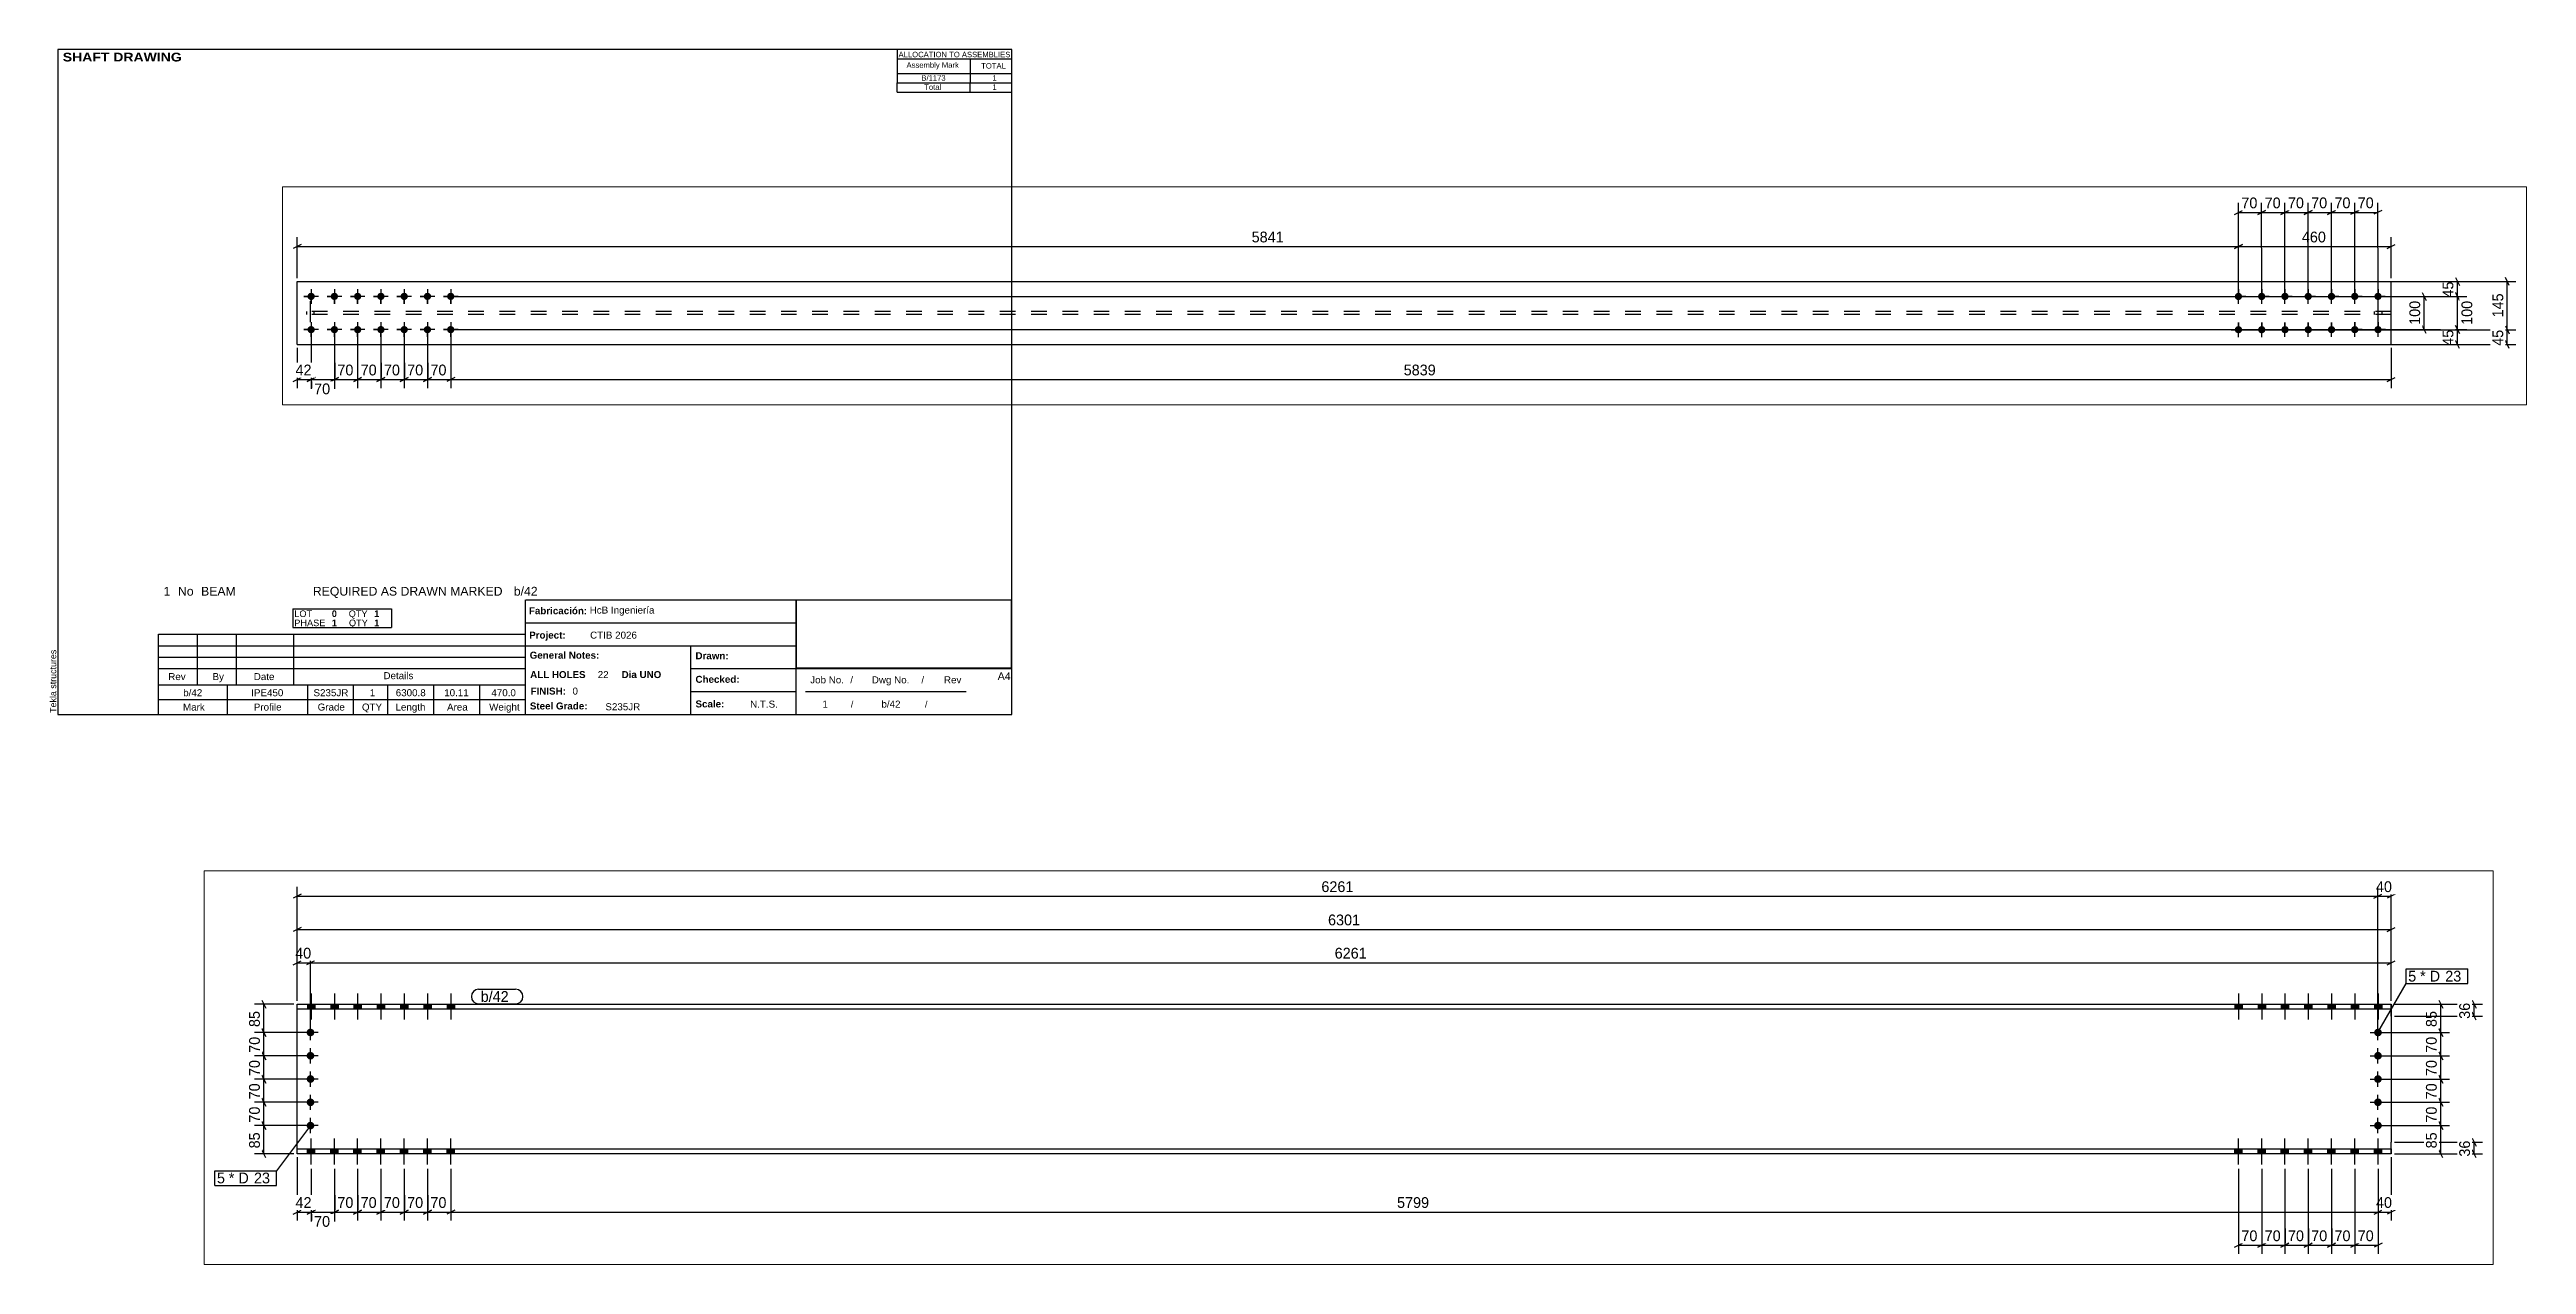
# Paper-space layout 'Layout1' of a CAD drawing. Header units: millimetres. Extents: x 2 to 748, y -160 to 205.
# The model-space entities are those that its viewports show. They can reach past a viewport. Long polylines and large blocks are cut down to what shows.
import ezdxf

# ---------------------------------------------------------------- set-up
doc = ezdxf.new("R2010")
doc.units = ezdxf.units.MM
doc.linetypes.add('DXK_LINE_DOT2', pattern=[3.9198, 1.9599, -1.9599])
doc.linetypes.add('DXK_LINE_DOT4', pattern=[0.9408, 0.4704, -0.4704])
doc.layers.add('Viewport layer', color=7, linetype='Continuous', plot=False)
doc.styles.add('Arial', font='ARIAL.TTF', dxfattribs={"height": 0.2})
doc.styles.add('Arial Black', font='ARIBLK.TTF', dxfattribs={"height": 0.2})
doc.styles.add('Arial Bold', font='ARIALBD.TTF', dxfattribs={"height": 0.2})
doc.styles.add('Comic Sans MS', font='COMIC.TTF', dxfattribs={"height": 0.2})

psp = doc.layouts.get("Layout1")

# ---------------------------------------------------------------- texts
at = {"color": 7}
for s, height, style, p in [(' SHAFT DRAWING', 2.6342, 'Arial Black', (5.3, 201.42)), ('ALLOCATION TO ASSEMBLIES', 1.6475, 'Arial', (257.95, 202.68)), ('Assembly Mark', 1.6475, 'Arial', (260.35, 199.52)), ('TOTAL', 1.648, 'Arial', (282.81, 199.28)), ('1', 2.64, 'Arial', (36.8, 40.76)), ('No', 2.636, 'Arial', (41.13, 40.76)), ('BEAM', 2.636, 'Arial', (48.08, 40.76)), ('REQUIRED AS DRAWN MARKED', 2.636, 'Arial', (81.71, 40.76)), ('b/42', 2.636, 'Arial', (142.18, 40.76)), ('b/42', 2.109, 'Arial', (42.71, 10.5)), ('IPE450', 2.109, 'Arial', (63.17, 10.5)), ('S235JR', 2.109, 'Arial', (81.91, 10.5)), ('1', 2.11, 'Arial', (98.86, 10.5)), ('6300.8', 2.109, 'Arial', (106.66, 10.5)), ('10.11', 2.109, 'Arial', (121.24, 10.5)), ('470.0', 2.109, 'Arial', (135.43, 10.5)), ('FINISH:', 2.107, 'Arial Bold', (147.22, 11)), ('0', 2.11, 'Arial', (159.84, 11))]:
    psp.add_text(s, height=height, dxfattribs=dict(at, style=style)).set_placement(p)
at = {"color": 7, "linetype": 'Continuous'}
for s, height, style, p in [('B/1173', 1.648, 'Arial', (264.81, 195.63)), ('Total', 1.648, 'Arial', (265.67, 192.88)), ('1', 1.65, 'Arial', (286.21, 192.88)), ('1', 1.65, 'Arial', (286.23, 195.63)), ('Fabricación:', 2.1074, 'Arial Bold', (146.73, 35.16)), ('HcB Ingeniería', 2.1088, 'Arial', (165.02, 35.36)), ('LOT', 1.977, 'Arial', (76.13, 34.33)), ('PHASE', 1.977, 'Arial', (76.13, 31.57)), ('0', 1.98, 'Arial Bold', (87.41, 34.33)), ('1', 1.98, 'Arial Bold', (87.41, 31.57)), ('QTY', 1.977, 'Arial', (92.51, 34.33)), ('QTY', 1.977, 'Arial', (92.58, 31.57)), ('1', 1.98, 'Arial Bold', (100.18, 34.33)), ('1', 1.98, 'Arial Bold', (100.18, 31.57)), ('Project:', 2.107, 'Arial Bold', (146.81, 27.83)), ('CTIB 2026', 2.109, 'Arial', (165.14, 27.83)), ('General Notes:', 2.1074, 'Arial Bold', (146.96, 21.78)), ('Drawn:', 2.107, 'Arial Bold', (196.85, 21.62)), ('Rev', 2.109, 'Arial', (38.21, 15.35)), ('By', 2.109, 'Arial', (51.53, 15.35)), ('Date', 2.109, 'Arial', (63.94, 15.35)), ('Details', 2.109, 'Arial', (102.96, 15.63)), ('ALL HOLES', 2.107, 'Arial Bold', (147.1, 15.96)), ('22', 2.109, 'Arial', (167.43, 15.96)), ('Dia UNO', 2.107, 'Arial Bold', (174.62, 15.96)), ('Checked:', 2.107, 'Arial Bold', (196.85, 14.53)), ('Job No.', 2.109, 'Arial', (231.37, 14.37)), ('/', 2.11, 'Arial', (243.42, 14.37)), ('Dwg No.', 2.109, 'Arial', (249.91, 14.37)), ('/', 2.11, 'Arial', (264.81, 14.37)), ('Rev', 2.109, 'Arial', (271.61, 14.37)), ('A4', 2.307, 'Arial', (287.76, 15.38)), ('Mark', 2.109, 'Arial', (42.64, 6.19)), ('Profile', 2.109, 'Arial', (63.95, 6.19)), ('Grade', 2.109, 'Arial', (83.16, 6.19)), ('QTY', 2.109, 'Arial', (96.49, 6.19)), ('Length', 2.109, 'Arial', (106.58, 6.19)), ('Area', 2.109, 'Arial', (122.09, 6.19)), ('Weight', 2.109, 'Arial', (134.77, 6.19)), ('Steel Grade:', 2.1074, 'Arial Bold', (147.01, 6.52)), ('S235JR', 2.109, 'Arial', (169.74, 6.28)), ('Scale:', 2.107, 'Arial Bold', (196.85, 7.13)), ('N.T.S.', 2.109, 'Arial', (213.29, 7.08)), ('1', 2.11, 'Arial', (235.04, 7.08)), ('/', 1.98, 'Arial', (243.58, 7.08)), ('b/42', 2.109, 'Arial', (252.8, 7.08)), ('/', 1.98, 'Arial', (265.88, 7.08))]:
    psp.add_text(s, height=height, dxfattribs=dict(at, style=style)).set_placement(p)
at = {"color": 174, "linetype": 'Continuous', "style": 'Arial'}
psp.add_text('Tekla structures', height=1.9102, rotation=90, dxfattribs=at).set_placement((4.5, 5.5))

msp = doc.modelspace()

# ---------------------------------------------------------------- hatches: boundary and pattern name
at = {"linetype": 'Continuous'}
for points in [[(12062, 768), (12084, 768), (12084, 782.6), (12062, 782.6)], [(12062, 768), (12084, 768), (12084, 782.6), (12062, 782.6)], [(12132, 768), (12154, 768), (12154, 782.6), (12132, 782.6)], [(12132, 768), (12154, 768), (12154, 782.6), (12132, 782.6)], [(12202, 768), (12224, 768), (12224, 782.6), (12202, 782.6)], [(12202, 768), (12224, 768), (12224, 782.6), (12202, 782.6)], [(12272, 768), (12294, 768), (12294, 782.6), (12272, 782.6)], [(12272, 768), (12294, 768), (12294, 782.6), (12272, 782.6)], [(12342, 768), (12364, 768), (12364, 782.6), (12342, 782.6)], [(12342, 768), (12364, 768), (12364, 782.6), (12342, 782.6)], [(12412, 768), (12434, 768), (12434, 782.6), (12412, 782.6)], [(12412, 768), (12434, 768), (12434, 782.6), (12412, 782.6)], [(12482, 768), (12504, 768), (12504, 782.6), (12482, 782.6)], [(12482, 768), (12504, 768), (12504, 782.6), (12482, 782.6)], [(17883, 782.6), (17861, 782.6), (17861, 768), (17883, 768)], [(17883.1, 782.6), (17861.1, 782.6), (17861.1, 768), (17883.1, 768)], [(17953, 782.6), (17931, 782.6), (17931, 768), (17953, 768)], [(17953.1, 782.6), (17931.1, 782.6), (17931.1, 768), (17953.1, 768)], [(18023, 782.6), (18001, 782.6), (18001, 768), (18023, 768)], [(18023.1, 782.6), (18001.1, 782.6), (18001.1, 768), (18023.1, 768)], [(18093, 782.6), (18071, 782.6), (18071, 768), (18093, 768)], [(18093.1, 782.6), (18071.1, 782.6), (18071.1, 768), (18093.1, 768)], [(18163, 782.6), (18141, 782.6), (18141, 768), (18163, 768)], [(18163.1, 782.6), (18141.1, 782.6), (18141.1, 768), (18163.1, 768)], [(18233, 782.6), (18211, 782.6), (18211, 768), (18233, 768)], [(18233.1, 782.6), (18211.1, 782.6), (18211.1, 768), (18233.1, 768)], [(18303, 782.6), (18281, 782.6), (18281, 768), (18303, 768)], [(18303.1, 782.6), (18281.1, 782.6), (18281.1, 768), (18303.1, 768)], [(12082.6, 697.6), (12082.3, 695.2), (12081.6, 692.9), (12080.4, 690.8), (12078.8, 689.1), (12076.8, 687.6), (12074.6, 686.7), (12072.3, 686.2), (12069.9, 686.2), (12067.5, 686.7), (12065.3, 687.6), (12063.4, 689.1), (12061.8, 690.8), (12060.6, 692.9), (12059.8, 695.2), (12059.6, 697.6), (12059.8, 700), (12060.6, 702.3), (12061.8, 704.4), (12063.4, 706.1), (12065.3, 707.6), (12067.5, 708.5), (12069.9, 709), (12072.3, 709), (12074.6, 708.5), (12076.8, 707.6), (12078.8, 706.1), (12080.4, 704.4), (12081.6, 702.3), (12082.3, 700)], [(18280.4, 697.6), (18280.7, 700), (18281.4, 702.3), (18282.6, 704.4), (18284.2, 706.1), (18286.2, 707.6), (18288.4, 708.5), (18290.7, 709), (18293.1, 709), (18295.5, 708.5), (18297.7, 707.6), (18299.6, 706.1), (18301.2, 704.4), (18302.4, 702.3), (18303.2, 700), (18303.4, 697.6), (18303.2, 695.2), (18302.4, 692.9), (18301.2, 690.8), (18299.6, 689.1), (18297.7, 687.6), (18295.5, 686.7), (18293.1, 686.2), (18290.7, 686.2), (18288.4, 686.7), (18286.2, 687.6), (18284.2, 689.1), (18282.6, 690.8), (18281.4, 692.9), (18280.7, 695.2)], [(12082.6, 627.6), (12082.3, 625.2), (12081.6, 622.9), (12080.4, 620.8), (12078.8, 619.1), (12076.8, 617.6), (12074.6, 616.7), (12072.3, 616.2), (12069.9, 616.2), (12067.5, 616.7), (12065.3, 617.6), (12063.4, 619.1), (12061.8, 620.8), (12060.6, 622.9), (12059.8, 625.2), (12059.6, 627.6), (12059.8, 630), (12060.6, 632.3), (12061.8, 634.4), (12063.4, 636.1), (12065.3, 637.6), (12067.5, 638.5), (12069.9, 639), (12072.3, 639), (12074.6, 638.5), (12076.8, 637.6), (12078.8, 636.1), (12080.4, 634.4), (12081.6, 632.3), (12082.3, 630)], [(18280.4, 627.6), (18280.7, 630), (18281.4, 632.3), (18282.6, 634.4), (18284.2, 636.1), (18286.2, 637.6), (18288.4, 638.5), (18290.7, 639), (18293.1, 639), (18295.5, 638.5), (18297.7, 637.6), (18299.6, 636.1), (18301.2, 634.4), (18302.4, 632.3), (18303.2, 630), (18303.4, 627.6), (18303.2, 625.2), (18302.4, 622.9), (18301.2, 620.8), (18299.6, 619.1), (18297.7, 617.6), (18295.5, 616.7), (18293.1, 616.2), (18290.7, 616.2), (18288.4, 616.7), (18286.2, 617.6), (18284.2, 619.1), (18282.6, 620.8), (18281.4, 622.9), (18280.7, 625.2)], [(12082.6, 557.6), (12082.3, 555.2), (12081.6, 552.9), (12080.4, 550.8), (12078.8, 549.1), (12076.8, 547.6), (12074.6, 546.7), (12072.3, 546.2), (12069.9, 546.2), (12067.5, 546.7), (12065.3, 547.6), (12063.4, 549.1), (12061.8, 550.8), (12060.6, 552.9), (12059.8, 555.2), (12059.6, 557.6), (12059.8, 560), (12060.6, 562.3), (12061.8, 564.4), (12063.4, 566.1), (12065.3, 567.6), (12067.5, 568.5), (12069.9, 569), (12072.3, 569), (12074.6, 568.5), (12076.8, 567.6), (12078.8, 566.1), (12080.4, 564.4), (12081.6, 562.3), (12082.3, 560)], [(18280.4, 557.6), (18280.7, 560), (18281.4, 562.3), (18282.6, 564.4), (18284.2, 566.1), (18286.2, 567.6), (18288.4, 568.5), (18290.7, 569), (18293.1, 569), (18295.5, 568.5), (18297.7, 567.6), (18299.6, 566.1), (18301.2, 564.4), (18302.4, 562.3), (18303.2, 560), (18303.4, 557.6), (18303.2, 555.2), (18302.4, 552.9), (18301.2, 550.8), (18299.6, 549.1), (18297.7, 547.6), (18295.5, 546.7), (18293.1, 546.2), (18290.7, 546.2), (18288.4, 546.7), (18286.2, 547.6), (18284.2, 549.1), (18282.6, 550.8), (18281.4, 552.9), (18280.7, 555.2)], [(12082.6, 487.6), (12082.3, 485.2), (12081.6, 482.9), (12080.4, 480.8), (12078.8, 479.1), (12076.8, 477.6), (12074.6, 476.7), (12072.3, 476.2), (12069.9, 476.2), (12067.5, 476.7), (12065.3, 477.6), (12063.4, 479.1), (12061.8, 480.8), (12060.6, 482.9), (12059.8, 485.2), (12059.6, 487.6), (12059.8, 490), (12060.6, 492.3), (12061.8, 494.4), (12063.4, 496.1), (12065.3, 497.6), (12067.5, 498.5), (12069.9, 499), (12072.3, 499), (12074.6, 498.5), (12076.8, 497.6), (12078.8, 496.1), (12080.4, 494.4), (12081.6, 492.3), (12082.3, 490)], [(18280.4, 487.6), (18280.7, 490), (18281.4, 492.3), (18282.6, 494.4), (18284.2, 496.1), (18286.2, 497.6), (18288.4, 498.5), (18290.7, 499), (18293.1, 499), (18295.5, 498.5), (18297.7, 497.6), (18299.6, 496.1), (18301.2, 494.4), (18302.4, 492.3), (18303.2, 490), (18303.4, 487.6), (18303.2, 485.2), (18302.4, 482.9), (18301.2, 480.8), (18299.6, 479.1), (18297.7, 477.6), (18295.5, 476.7), (18293.1, 476.2), (18290.7, 476.2), (18288.4, 476.7), (18286.2, 477.6), (18284.2, 479.1), (18282.6, 480.8), (18281.4, 482.9), (18280.7, 485.2)], [(12082.6, 417.6), (12082.3, 415.2), (12081.6, 412.9), (12080.4, 410.8), (12078.8, 409.1), (12076.8, 407.6), (12074.6, 406.7), (12072.3, 406.2), (12069.9, 406.2), (12067.5, 406.7), (12065.3, 407.6), (12063.4, 409.1), (12061.8, 410.8), (12060.6, 412.9), (12059.8, 415.2), (12059.6, 417.6), (12059.8, 420), (12060.6, 422.3), (12061.8, 424.4), (12063.4, 426.1), (12065.3, 427.6), (12067.5, 428.5), (12069.9, 429), (12072.3, 429), (12074.6, 428.5), (12076.8, 427.6), (12078.8, 426.1), (12080.4, 424.4), (12081.6, 422.3), (12082.3, 420)], [(18280.4, 417.6), (18280.7, 420), (18281.4, 422.3), (18282.6, 424.4), (18284.2, 426.1), (18286.2, 427.6), (18288.4, 428.5), (18290.7, 429), (18293.1, 429), (18295.5, 428.5), (18297.7, 427.6), (18299.6, 426.1), (18301.2, 424.4), (18302.4, 422.3), (18303.2, 420), (18303.4, 417.6), (18303.2, 415.2), (18302.4, 412.9), (18301.2, 410.8), (18299.6, 409.1), (18297.7, 407.6), (18295.5, 406.7), (18293.1, 406.2), (18290.7, 406.2), (18288.4, 406.7), (18286.2, 407.6), (18284.2, 409.1), (18282.6, 410.8), (18281.4, 412.9), (18280.7, 415.2)], [(85.9, 315.4, -1), (85.9, 337.4, -1)], [(155.9, 315.4, -1), (155.9, 337.4, -1)], [(225.9, 315.4, -1), (225.9, 337.4, -1)], [(295.9, 315.4, -1), (295.9, 337.4, -1)], [(365.9, 315.4, -1), (365.9, 337.4, -1)], [(435.9, 315.4, -1), (435.9, 337.4, -1)], [(505.9, 315.4, -1), (505.9, 337.4, -1)], [(5884.9, 337.2, -1), (5884.9, 315.2, -1)], [(5954.9, 337.2, -1), (5954.9, 315.2, -1)], [(6024.9, 337.3, -1), (6024.9, 315.3, -1)], [(6094.9, 337.3, -1), (6094.9, 315.3, -1)], [(6164.9, 337.3, -1), (6164.9, 315.3, -1)], [(6234.9, 337.4, -1), (6234.9, 315.4, -1)], [(6304.9, 337.4, -1), (6304.9, 315.4, -1)], [(12062, 332.6), (12084, 332.6), (12084, 347.2), (12062, 347.2)], [(12062, 332.6), (12084, 332.6), (12084, 347.2), (12062, 347.2)], [(12132, 332.6), (12154, 332.6), (12154, 347.2), (12132, 347.2)], [(12132, 332.6), (12154, 332.6), (12154, 347.2), (12132, 347.2)], [(12202, 332.6), (12224, 332.6), (12224, 347.2), (12202, 347.2)], [(12202, 332.6), (12224, 332.6), (12224, 347.2), (12202, 347.2)], [(12272, 332.6), (12294, 332.6), (12294, 347.2), (12272, 347.2)], [(12272, 332.6), (12294, 332.6), (12294, 347.2), (12272, 347.2)], [(12342, 332.6), (12364, 332.6), (12364, 347.2), (12342, 347.2)], [(12342, 332.6), (12364, 332.6), (12364, 347.2), (12342, 347.2)], [(12412, 332.6), (12434, 332.6), (12434, 347.2), (12412, 347.2)], [(12412, 332.6), (12434, 332.6), (12434, 347.2), (12412, 347.2)], [(12482, 332.6), (12504, 332.6), (12504, 347.2), (12482, 347.2)], [(12482, 332.6), (12504, 332.6), (12504, 347.2), (12482, 347.2)], [(17883, 347.2), (17861, 347.2), (17861, 332.6), (17883, 332.6)], [(17883.1, 347.2), (17861.1, 347.2), (17861.1, 332.6), (17883.1, 332.6)], [(17953, 347.2), (17931, 347.2), (17931, 332.6), (17953, 332.6)], [(17953.1, 347.2), (17931.1, 347.2), (17931.1, 332.6), (17953.1, 332.6)], [(18023, 347.2), (18001, 347.2), (18001, 332.6), (18023, 332.6)], [(18023.1, 347.2), (18001.1, 347.2), (18001.1, 332.6), (18023.1, 332.6)], [(18093, 347.2), (18071, 347.2), (18071, 332.6), (18093, 332.6)], [(18093.1, 347.2), (18071.1, 347.2), (18071.1, 332.6), (18093.1, 332.6)], [(18163, 347.2), (18141, 347.2), (18141, 332.6), (18163, 332.6)], [(18163.1, 347.2), (18141.1, 347.2), (18141.1, 332.6), (18163.1, 332.6)], [(18233, 347.2), (18211, 347.2), (18211, 332.6), (18233, 332.6)], [(18233.1, 347.2), (18211.1, 347.2), (18211.1, 332.6), (18233.1, 332.6)], [(18303, 347.2), (18281, 347.2), (18281, 332.6), (18303, 332.6)], [(18303.1, 347.2), (18281.1, 347.2), (18281.1, 332.6), (18303.1, 332.6)], [(85.9, 215.4, -1), (85.9, 237.4, -1)], [(155.9, 215.4, -1), (155.9, 237.4, -1)], [(225.9, 215.4, -1), (225.9, 237.4, -1)], [(295.9, 215.4, -1), (295.9, 237.4, -1)], [(365.9, 215.4, -1), (365.9, 237.4, -1)], [(435.9, 215.4, -1), (435.9, 237.4, -1)], [(505.9, 215.4, -1), (505.9, 237.4, -1)], [(5885, 237.2, -1), (5885, 215.2, -1)], [(5955, 237.2, -1), (5955, 215.2, -1)], [(6025, 237.3, -1), (6025, 215.3, -1)], [(6095, 237.3, -1), (6095, 215.3, -1)], [(6165, 237.3, -1), (6165, 215.3, -1)], [(6235, 237.4, -1), (6235, 215.4, -1)], [(6305, 237.4, -1), (6305, 215.4, -1)]]:
    msp.add_hatch(color=3, dxfattribs=at).paths.add_polyline_path(points)

# ---------------------------------------------------------------- linework, layer by layer
at = {"color": 8, "linetype": 'Continuous'}
for p, q in [((18291.9, 707.6), (18291.9, 1136)), ((18331.9, 792.6), (18331.9, 1136)), ((12043.1, 1113.6), (12019.1, 1101.6)), ((18279.9, 1101.6), (18303.9, 1113.6)), ((18291.9, 1107.6), (18331.9, 1107.6)), ((18343.9, 1113.6), (18319.9, 1101.6)), ((12043.1, 1013.6), (12019.1, 1001.6)), ((12031.1, 1007.6), (18331.9, 1007.6)), ((18319.9, 1001.6), (18343.9, 1013.6)), ((18331.9, 792.6), (18331.9, 1036)), ((12019.1, 901.6), (12043.1, 913.6)), ((12031.1, 792.6), (12031.1, 936)), ((12031.1, 907.6), (12071.1, 907.6)), ((12083.1, 913.6), (12059.1, 901.6)), ((12083.1, 913.6), (12059.1, 901.6)), ((12071.1, 707.6), (12071.1, 936)), ((12071.1, 707.6), (12071.1, 936)), ((12071.1, 907.6), (18331.9, 907.6)), ((18319.9, 901.6), (18343.9, 913.6)), ((18331.9, 792.6), (18331.9, 936)), ((12021.1, 782.6), (11902.7, 782.6)), ((11925.1, 794.6), (11937.1, 770.6)), ((11931.1, 697.6), (11931.1, 782.6)), ((18341.6, 782.6), (18506.7, 782.6)), ((18475.1, 794.6), (18487.1, 770.6)), ((18481.1, 697.6), (18481.1, 782.6)), ((18575.1, 794.6), (18587.1, 770.6)), ((18587.1, 735), (18575.1, 759)), ((18581.1, 747), (18581.1, 782.6)), ((12061.1, 697.6), (11902.7, 697.6)), ((11937.1, 685.6), (11925.1, 709.6)), ((18301.9, 697.6), (18506.7, 697.6)), ((18487.1, 685.6), (18475.1, 709.6)), ((5884.9, 336.2), (5884.8, 607.4)), ((5954.9, 336.2), (5954.8, 607.4)), ((6024.9, 336.3), (6024.8, 607.5)), ((6094.9, 336.3), (6094.8, 607.5)), ((6164.9, 336.3), (6164.8, 607.5)), ((6234.9, 336.4), (6234.8, 607.6)), ((6304.9, 336.4), (6304.8, 607.6)), ((12061.1, 627.6), (11902.7, 627.6)), ((11925.1, 639.6), (11937.1, 615.6)), ((11931.1, 557.6), (11931.1, 627.6)), ((18301.9, 627.6), (18506.7, 627.6)), ((18487.1, 615.6), (18475.1, 639.6)), ((5872.8, 573), (5896.8, 585)), ((5942.8, 573), (5966.8, 585)), ((5954.8, 579), (6024.8, 579.1)), ((6036.8, 585.1), (6012.8, 573.1)), ((6082.8, 573.1), (6106.8, 585.1)), ((6094.8, 579.1), (6164.8, 579.1)), ((6176.8, 585.1), (6152.8, 573.1)), ((6246.8, 585.2), (6222.8, 573.2)), ((6316.8, 585.2), (6292.8, 573.2)), ((12061.1, 557.6), (11902.7, 557.6)), ((11937.1, 545.6), (11925.1, 569.6)), ((18301.9, 557.6), (18506.7, 557.6)), ((18487.1, 545.6), (18475.1, 569.6)), ((56, 482.4), (32, 470.4)), ((44, 381.4), (44, 504.8)), ((44, 476.4), (5884.9, 476.4)), ((5872.9, 470.4), (5896.9, 482.4)), ((5896.9, 482.4), (5872.9, 470.4)), ((5884.9, 336.2), (5884.9, 504.8)), ((5884.9, 336.2), (5884.9, 504.8)), ((5884.9, 476.4), (6344.8, 476.4)), ((6332.8, 470.4), (6356.8, 482.4)), ((6344.8, 381.4), (6344.8, 504.8)), ((12061.1, 487.6), (11902.7, 487.6)), ((11937.1, 475.6), (11925.1, 499.6)), ((18301.9, 487.6), (18506.7, 487.6)), ((18487.1, 475.6), (18475.1, 499.6)), ((6538, 383.4), (6550, 359.4)), ((6700, 359.4), (6688, 383.4)), ((12061.1, 417.6), (11902.7, 417.6)), ((11937.1, 405.6), (11925.1, 429.6)), ((18487.1, 405.6), (18475.1, 429.6)), ((18575.1, 380.2), (18587.1, 356.2)), ((515.9, 371.4), (6569.6, 371.4)), ((6314.9, 326.4), (6469.6, 326.5)), ((6438, 338.5), (6450, 314.5)), ((6444, 226.5), (6444, 326.5)), ((6550, 314.4), (6538, 338.4)), ((6544, 326.4), (6544, 371.4)), ((6694, 226.2), (6694, 371.4)), ((12021.1, 332.6), (11902.7, 332.6)), ((11937.1, 320.6), (11925.1, 344.6)), ((12031.1, 322.6), (12031.1, 132)), ((18331.9, 322.6), (18331.9, 132)), ((18341.6, 332.6), (18606.7, 332.6)), ((18341.9, 368.2), (18606.7, 368.2)), ((18487.1, 320.6), (18475.1, 344.6)), ((18587.1, 320.6), (18575.1, 344.6)), ((18581.1, 332.6), (18581.1, 368.2)), ((6315, 226.4), (6469.6, 226.5)), ((6450, 214.5), (6438, 238.5)), ((6550, 214.4), (6538, 238.4)), ((6688, 238.2), (6700, 214.2)), ((12073, 287.9), (12073, 129.2)), ((12143, 287.9), (12143, 132)), ((12213, 287.9), (12213, 132)), ((12283, 287.9), (12283, 132)), ((12353, 287.9), (12353, 132)), ((12423, 287.9), (12423, 132)), ((12493, 287.9), (12493, 132)), ((12493, 287.9), (12493, 132)), ((17872.1, 287.9), (17872.1, 32)), ((17942.1, 287.9), (17942.1, 32)), ((18012.1, 287.9), (18012.1, 32)), ((18082.1, 287.9), (18082.1, 32)), ((18152.1, 287.9), (18152.1, 32)), ((18222.1, 287.9), (18222.1, 32)), ((18292, 287.9), (18292, 132)), ((44, 171.4), (44, 50.8)), ((85.9, 216.4), (85.9, 48)), ((155.9, 216.4), (155.9, 50.8)), ((225.9, 216.4), (225.9, 50.8)), ((295.9, 216.4), (295.9, 50.8)), ((365.9, 216.4), (365.9, 50.8)), ((435.9, 216.4), (435.9, 50.8)), ((505.9, 216.4), (505.9, 50.8)), ((505.9, 216.4), (505.9, 50.8)), ((515.9, 181.4), (6569.6, 181.4)), ((6344.8, 171.4), (6344.8, 50.8)), ((6550, 169.4), (6538, 193.4)), ((6700, 169.4), (6688, 193.4)), ((12061, 151.6), (12085, 163.6)), ((12131, 151.6), (12155, 163.6)), ((12201, 151.6), (12225, 163.6)), ((12213, 157.6), (12283, 157.6)), ((12295, 163.6), (12271, 151.6)), ((12341, 151.6), (12365, 163.6)), ((12411, 151.6), (12435, 163.6)), ((12423, 157.6), (12493, 157.6)), ((12505, 163.6), (12481, 151.6)), ((12505, 163.6), (12481, 151.6)), ((18280, 151.6), (18304, 163.6)), ((18292, 157.6), (18331.9, 157.6)), ((18343.9, 163.6), (18319.9, 151.6)), ((73.9, 70.4), (97.9, 82.4)), ((143.9, 70.4), (167.9, 82.4)), ((213.9, 70.4), (237.9, 82.4)), ((283.9, 70.4), (307.9, 82.4)), ((353.9, 70.4), (377.9, 82.4)), ((423.9, 70.4), (447.9, 82.4)), ((435.9, 76.4), (505.9, 76.4)), ((517.9, 82.4), (493.9, 70.4)), ((517.9, 82.4), (493.9, 70.4)), ((505.9, 76.4), (6344.8, 76.4)), ((6332.8, 70.4), (6356.8, 82.4)), ((17860.1, 51.6), (17884.1, 63.6)), ((17872.1, 57.6), (17942.1, 57.6)), ((17954.1, 63.6), (17930.1, 51.6)), ((18000.1, 51.6), (18024.1, 63.6)), ((18070.1, 51.6), (18094.1, 63.6)), ((18140.1, 51.6), (18164.1, 63.6)), ((18152.1, 57.6), (18222.1, 57.6)), ((18234.1, 63.6), (18210.1, 51.6)), ((18304.1, 63.6), (18280.1, 51.6))]:
    msp.add_line(p, q, dxfattribs=at)
at = {"color": 7, "linetype": 'Continuous'}
for p, q in [((12031.1, 782.6), (18331.6, 782.6)), ((12031.1, 768), (12031.1, 782.6)), ((18331.6, 768), (12031.1, 768)), ((12031.1, 347.2), (12031.1, 768)), ((18331.6, 782.6), (18331.6, 768)), ((18331.6, 747), (18331.6, 768)), ((18331.9, 747), (18331.6, 747)), ((18331.6, 747), (18331.6, 747)), ((18331.9, 747), (18331.9, 747)), ((18331.9, 747), (18331.9, 368.2)), ((44, 181.4), (44, 371.4)), ((44, 371.4), (6344.5, 371.4)), ((6344.6, 181.4), (6344.5, 371.4)), ((12031.1, 347.2), (18331.6, 347.2)), ((12031.1, 332.6), (12031.1, 347.2)), ((18331.6, 332.6), (12031.1, 332.6)), ((18331.6, 347.2), (18331.6, 368.2)), ((18331.6, 368.2), (18331.9, 368.2)), ((18331.6, 368.2), (18331.6, 368.2)), ((18331.6, 347.2), (18331.6, 332.6)), ((18331.9, 368.2), (18331.9, 368.2)), ((6344.5, 281.1), (6344.8, 281.1)), ((6344.5, 271.7), (6344.8, 271.7)), ((6344.8, 271.7), (6344.8, 281.1)), ((44, 181.4), (6344.6, 181.4))]:
    msp.add_line(p, q, dxfattribs=at)
at = {"color": 7, "linetype": 'DXK_LINE_DOT4'}
for p, q in [((12031.1, 768), (12031.1, 782.6)), ((12031.1, 347.2), (12031.1, 768)), ((18331.6, 768), (18331.6, 782.6)), ((18331.6, 768), (18331.6, 747)), ((18331.6, 747), (18331.9, 747)), ((18331.9, 747), (18331.9, 368.2)), ((12031.1, 332.6), (12031.1, 347.2)), ((18331.6, 347.2), (18331.6, 368.2)), ((18331.9, 368.2), (18331.6, 368.2)), ((18331.6, 332.6), (18331.6, 347.2)), ((6344.8, 281.1), (44, 281.1)), ((6344.8, 271.7), (44, 271.7))]:
    msp.add_line(p, q, dxfattribs=at)
at = {"color": 3, "linetype": 'Continuous'}
for p, q in [((12062, 782.6), (12062, 768)), ((12062, 782.6), (12062, 768)), ((12073, 814.8), (12073, 736.6)), ((12073, 814.8), (12073, 736.6)), ((12084, 782.6), (12084, 768)), ((12084, 782.6), (12084, 768)), ((12132, 782.6), (12132, 768)), ((12132, 782.6), (12132, 768)), ((12143, 814.8), (12143, 736.6)), ((12143, 814.8), (12143, 736.6)), ((12154, 782.6), (12154, 768)), ((12154, 782.6), (12154, 768)), ((12202, 782.6), (12202, 768)), ((12202, 782.6), (12202, 768)), ((12213, 814.8), (12213, 736.6)), ((12213, 814.8), (12213, 736.6)), ((12224, 782.6), (12224, 768)), ((12224, 782.6), (12224, 768)), ((12272, 782.6), (12272, 768)), ((12272, 782.6), (12272, 768)), ((12283, 814.8), (12283, 736.6)), ((12283, 814.8), (12283, 736.6)), ((12294, 782.6), (12294, 768)), ((12294, 782.6), (12294, 768)), ((12342, 782.6), (12342, 768)), ((12342, 782.6), (12342, 768)), ((12353, 814.8), (12353, 736.6)), ((12353, 814.8), (12353, 736.6)), ((12364, 782.6), (12364, 768)), ((12364, 782.6), (12364, 768)), ((12412, 782.6), (12412, 768)), ((12412, 782.6), (12412, 768)), ((12423, 814.8), (12423, 736.6)), ((12423, 814.8), (12423, 736.6)), ((12434, 782.6), (12434, 768)), ((12434, 782.6), (12434, 768)), ((12482, 782.6), (12482, 768)), ((12482, 782.6), (12482, 768)), ((12493, 814.8), (12493, 736.6)), ((12493, 814.8), (12493, 736.6)), ((12504, 782.6), (12504, 768)), ((12504, 782.6), (12504, 768)), ((17861, 782.6), (17861, 768)), ((17861.1, 782.6), (17861.1, 768)), ((17872, 814.8), (17872, 736.6)), ((17872.1, 814.8), (17872.1, 736.6)), ((17883, 782.6), (17883, 768)), ((17883.1, 782.6), (17883.1, 768)), ((17931, 782.6), (17931, 768)), ((17931.1, 782.6), (17931.1, 768)), ((17942, 814.8), (17942, 736.6)), ((17942.1, 814.8), (17942.1, 736.6)), ((17953, 782.6), (17953, 768)), ((17953.1, 782.6), (17953.1, 768)), ((18001, 782.6), (18001, 768)), ((18001.1, 782.6), (18001.1, 768)), ((18012, 814.8), (18012, 736.6)), ((18012.1, 814.8), (18012.1, 736.6)), ((18023, 782.6), (18023, 768)), ((18023.1, 782.6), (18023.1, 768)), ((18071, 782.6), (18071, 768)), ((18071.1, 782.6), (18071.1, 768)), ((18082, 814.8), (18082, 736.6)), ((18082.1, 814.8), (18082.1, 736.6)), ((18093, 782.6), (18093, 768)), ((18093.1, 782.6), (18093.1, 768)), ((18141, 782.6), (18141, 768)), ((18141.1, 782.6), (18141.1, 768)), ((18152, 814.8), (18152, 736.6)), ((18152.1, 814.8), (18152.1, 736.6)), ((18163, 782.6), (18163, 768)), ((18163.1, 782.6), (18163.1, 768)), ((18211, 782.6), (18211, 768)), ((18211.1, 782.6), (18211.1, 768)), ((18222, 814.8), (18222, 736.6)), ((18222.1, 814.8), (18222.1, 736.6)), ((18233, 782.6), (18233, 768)), ((18233.1, 782.6), (18233.1, 768)), ((18281, 782.6), (18281, 768)), ((18281.1, 782.6), (18281.1, 768)), ((18292, 814.8), (18292, 736.6)), ((18292.1, 814.8), (18292.1, 736.6)), ((18303, 782.6), (18303, 768)), ((18303.1, 782.6), (18303.1, 768)), ((12094.1, 697.6), (12048.1, 697.6)), ((12071.1, 674.6), (12071.1, 720.6)), ((18268.9, 697.6), (18314.9, 697.6)), ((18291.9, 674.6), (18291.9, 720.6)), ((12094.1, 627.6), (12048.1, 627.6)), ((12071.1, 604.6), (12071.1, 650.6)), ((18268.9, 627.6), (18314.9, 627.6)), ((18291.9, 604.6), (18291.9, 650.6)), ((12094.1, 557.6), (12048.1, 557.6)), ((12071.1, 534.6), (12071.1, 580.6)), ((18268.9, 557.6), (18314.9, 557.6)), ((18291.9, 534.6), (18291.9, 580.6)), ((12094.1, 487.6), (12048.1, 487.6)), ((12071.1, 464.6), (12071.1, 510.6)), ((18268.9, 487.6), (18314.9, 487.6)), ((18291.9, 464.6), (18291.9, 510.6)), ((12094.1, 417.6), (12048.1, 417.6)), ((12071.1, 394.6), (12071.1, 440.6)), ((12073, 300.4), (12073, 378.6)), ((12073, 300.4), (12073, 378.6)), ((12143, 300.4), (12143, 378.6)), ((12143, 300.4), (12143, 378.6)), ((12213, 300.4), (12213, 378.6)), ((12213, 300.4), (12213, 378.6)), ((12283, 300.4), (12283, 378.6)), ((12283, 300.4), (12283, 378.6)), ((12353, 300.4), (12353, 378.6)), ((12353, 300.4), (12353, 378.6)), ((12423, 300.4), (12423, 378.6)), ((12423, 300.4), (12423, 378.6)), ((12493, 300.4), (12493, 378.6)), ((12493, 300.4), (12493, 378.6)), ((17872, 300.4), (17872, 378.6)), ((17872.1, 300.4), (17872.1, 378.6)), ((17942, 300.4), (17942, 378.6)), ((17942.1, 300.4), (17942.1, 378.6)), ((18012, 300.4), (18012, 378.6)), ((18012.1, 300.4), (18012.1, 378.6)), ((18082, 300.4), (18082, 378.6)), ((18082.1, 300.4), (18082.1, 378.6)), ((18152, 300.4), (18152, 378.6)), ((18152.1, 300.4), (18152.1, 378.6)), ((18222, 300.4), (18222, 378.6)), ((18222.1, 300.4), (18222.1, 378.6)), ((18268.9, 417.6), (18314.9, 417.6)), ((18291.9, 394.6), (18291.9, 440.6)), ((18292, 300.4), (18292, 378.6)), ((18292.1, 300.4), (18292.1, 378.6)), ((107.9, 326.4), (63.9, 326.4)), ((63.9, 326.4), (78.6, 326.4)), ((85.9, 348.4), (85.9, 304.4)), ((85.9, 348.4), (85.9, 333.7)), ((85.9, 304.4), (85.9, 319.1)), ((107.9, 326.4), (93.3, 326.4)), ((177.9, 326.4), (133.9, 326.4)), ((133.9, 326.4), (148.6, 326.4)), ((155.9, 348.4), (155.9, 304.4)), ((155.9, 348.4), (155.9, 333.7)), ((155.9, 304.4), (155.9, 319.1)), ((177.9, 326.4), (163.3, 326.4)), ((247.9, 326.4), (203.9, 326.4)), ((203.9, 326.4), (218.6, 326.4)), ((225.9, 348.4), (225.9, 304.4)), ((225.9, 348.4), (225.9, 333.7)), ((225.9, 304.4), (225.9, 319.1)), ((247.9, 326.4), (233.3, 326.4)), ((317.9, 326.4), (273.9, 326.4)), ((273.9, 326.4), (288.6, 326.4)), ((295.9, 348.4), (295.9, 304.4)), ((295.9, 348.4), (295.9, 333.7)), ((295.9, 304.4), (295.9, 319.1)), ((317.9, 326.4), (303.3, 326.4)), ((387.9, 326.4), (343.9, 326.4)), ((343.9, 326.4), (358.6, 326.4)), ((365.9, 348.4), (365.9, 304.4)), ((365.9, 348.4), (365.9, 333.7)), ((365.9, 304.4), (365.9, 319.1)), ((387.9, 326.4), (373.3, 326.4)), ((457.9, 326.4), (413.9, 326.4)), ((413.9, 326.4), (428.6, 326.4)), ((435.9, 348.4), (435.9, 304.4)), ((435.9, 348.4), (435.9, 333.7)), ((435.9, 304.4), (435.9, 319.1)), ((457.9, 326.4), (443.3, 326.4)), ((527.9, 326.4), (483.9, 326.4)), ((483.9, 326.4), (498.6, 326.4)), ((505.9, 348.4), (505.9, 304.4)), ((505.9, 348.4), (505.9, 333.7)), ((505.9, 304.4), (505.9, 319.1)), ((527.9, 326.4), (513.3, 326.4)), ((5862.9, 326.2), (5906.9, 326.2)), ((5862.9, 326.2), (5877.6, 326.2)), ((5884.9, 304.2), (5884.9, 348.2)), ((5884.9, 348.2), (5884.9, 333.6)), ((5884.9, 304.2), (5884.9, 318.9)), ((5906.9, 326.2), (5892.3, 326.2)), ((5932.9, 326.2), (5976.9, 326.3)), ((5932.9, 326.2), (5947.6, 326.2)), ((5954.9, 304.2), (5954.9, 348.2)), ((5954.9, 348.2), (5954.9, 333.6)), ((5954.9, 304.2), (5954.9, 318.9)), ((5976.9, 326.3), (5962.3, 326.2)), ((6002.9, 326.3), (6046.9, 326.3)), ((6002.9, 326.3), (6017.6, 326.3)), ((6024.9, 304.3), (6024.9, 348.3)), ((6024.9, 348.3), (6024.9, 333.6)), ((6024.9, 304.3), (6024.9, 318.9)), ((6046.9, 326.3), (6032.3, 326.3)), ((6072.9, 326.3), (6116.9, 326.3)), ((6072.9, 326.3), (6087.6, 326.3)), ((6094.9, 304.3), (6094.9, 348.3)), ((6094.9, 348.3), (6094.9, 333.7)), ((6094.9, 304.3), (6094.9, 319)), ((6116.9, 326.3), (6102.3, 326.3)), ((6142.9, 326.3), (6186.9, 326.3)), ((6142.9, 326.3), (6157.6, 326.3)), ((6164.9, 304.3), (6164.9, 348.3)), ((6164.9, 348.3), (6164.9, 333.7)), ((6164.9, 304.3), (6164.9, 319)), ((6186.9, 326.3), (6172.3, 326.3)), ((6212.9, 326.4), (6256.9, 326.4)), ((6212.9, 326.4), (6227.6, 326.4)), ((6234.9, 304.4), (6234.9, 348.4)), ((6234.9, 348.4), (6234.9, 333.7)), ((6234.9, 304.4), (6234.9, 319)), ((6256.9, 326.4), (6242.3, 326.4)), ((6282.9, 326.4), (6326.9, 326.4)), ((6282.9, 326.4), (6297.6, 326.4)), ((6304.9, 304.4), (6304.9, 348.4)), ((6304.9, 348.4), (6304.9, 333.7)), ((6304.9, 304.4), (6304.9, 319.1)), ((6326.9, 326.4), (6312.3, 326.4)), ((12062, 332.6), (12062, 347.2)), ((12062, 332.6), (12062, 347.2)), ((12084, 332.6), (12084, 347.2)), ((12084, 332.6), (12084, 347.2)), ((12132, 332.6), (12132, 347.2)), ((12132, 332.6), (12132, 347.2)), ((12154, 332.6), (12154, 347.2)), ((12154, 332.6), (12154, 347.2)), ((12202, 332.6), (12202, 347.2)), ((12202, 332.6), (12202, 347.2)), ((12224, 332.6), (12224, 347.2)), ((12224, 332.6), (12224, 347.2)), ((12272, 332.6), (12272, 347.2)), ((12272, 332.6), (12272, 347.2)), ((12294, 332.6), (12294, 347.2)), ((12294, 332.6), (12294, 347.2)), ((12342, 332.6), (12342, 347.2)), ((12342, 332.6), (12342, 347.2)), ((12364, 332.6), (12364, 347.2)), ((12364, 332.6), (12364, 347.2)), ((12412, 332.6), (12412, 347.2)), ((12412, 332.6), (12412, 347.2)), ((12434, 332.6), (12434, 347.2)), ((12434, 332.6), (12434, 347.2)), ((12482, 332.6), (12482, 347.2)), ((12482, 332.6), (12482, 347.2)), ((12504, 332.6), (12504, 347.2)), ((12504, 332.6), (12504, 347.2)), ((17861, 332.6), (17861, 347.2)), ((17861.1, 332.6), (17861.1, 347.2)), ((17883, 332.6), (17883, 347.2)), ((17883.1, 332.6), (17883.1, 347.2)), ((17931, 332.6), (17931, 347.2)), ((17931.1, 332.6), (17931.1, 347.2)), ((17953, 332.6), (17953, 347.2)), ((17953.1, 332.6), (17953.1, 347.2)), ((18001, 332.6), (18001, 347.2)), ((18001.1, 332.6), (18001.1, 347.2)), ((18023, 332.6), (18023, 347.2)), ((18023.1, 332.6), (18023.1, 347.2)), ((18071, 332.6), (18071, 347.2)), ((18071.1, 332.6), (18071.1, 347.2)), ((18093, 332.6), (18093, 347.2)), ((18093.1, 332.6), (18093.1, 347.2)), ((18141, 332.6), (18141, 347.2)), ((18141.1, 332.6), (18141.1, 347.2)), ((18163, 332.6), (18163, 347.2)), ((18163.1, 332.6), (18163.1, 347.2)), ((18211, 332.6), (18211, 347.2)), ((18211.1, 332.6), (18211.1, 347.2)), ((18233, 332.6), (18233, 347.2)), ((18233.1, 332.6), (18233.1, 347.2)), ((18281, 332.6), (18281, 347.2)), ((18281.1, 332.6), (18281.1, 347.2)), ((18303, 332.6), (18303, 347.2)), ((18303.1, 332.6), (18303.1, 347.2)), ((107.9, 226.4), (63.9, 226.4)), ((63.9, 226.4), (78.6, 226.4)), ((85.9, 248.4), (85.9, 204.4)), ((85.9, 248.4), (85.9, 233.7)), ((107.9, 226.4), (93.3, 226.4)), ((177.9, 226.4), (133.9, 226.4)), ((133.9, 226.4), (148.6, 226.4)), ((155.9, 248.4), (155.9, 204.4)), ((155.9, 248.4), (155.9, 233.7)), ((177.9, 226.4), (163.3, 226.4)), ((247.9, 226.4), (203.9, 226.4)), ((203.9, 226.4), (218.6, 226.4)), ((225.9, 248.4), (225.9, 204.4)), ((225.9, 248.4), (225.9, 233.7)), ((247.9, 226.4), (233.3, 226.4)), ((317.9, 226.4), (273.9, 226.4)), ((273.9, 226.4), (288.6, 226.4)), ((295.9, 248.4), (295.9, 204.4)), ((295.9, 248.4), (295.9, 233.7)), ((317.9, 226.4), (303.3, 226.4)), ((387.9, 226.4), (343.9, 226.4)), ((343.9, 226.4), (358.6, 226.4)), ((365.9, 248.4), (365.9, 204.4)), ((365.9, 248.4), (365.9, 233.7)), ((387.9, 226.4), (373.3, 226.4)), ((457.9, 226.4), (413.9, 226.4)), ((413.9, 226.4), (428.6, 226.4)), ((435.9, 248.4), (435.9, 204.4)), ((435.9, 248.4), (435.9, 233.7)), ((457.9, 226.4), (443.3, 226.4)), ((527.9, 226.4), (483.9, 226.4)), ((483.9, 226.4), (498.6, 226.4)), ((505.9, 248.4), (505.9, 204.4)), ((505.9, 248.4), (505.9, 233.7)), ((527.9, 226.4), (513.3, 226.4)), ((5863, 226.2), (5907, 226.2)), ((5863, 226.2), (5877.6, 226.2)), ((5885, 204.2), (5885, 248.2)), ((5885, 248.2), (5885, 233.6)), ((5907, 226.2), (5892.3, 226.2)), ((5933, 226.2), (5977, 226.3)), ((5933, 226.2), (5947.6, 226.2)), ((5955, 204.2), (5955, 248.2)), ((5955, 248.2), (5955, 233.6)), ((5977, 226.3), (5962.3, 226.2)), ((6003, 226.3), (6047, 226.3)), ((6003, 226.3), (6017.6, 226.3)), ((6025, 204.3), (6025, 248.3)), ((6025, 248.3), (6025, 233.6)), ((6047, 226.3), (6032.3, 226.3)), ((6073, 226.3), (6117, 226.3)), ((6073, 226.3), (6087.6, 226.3)), ((6095, 204.3), (6095, 248.3)), ((6095, 248.3), (6095, 233.7)), ((6117, 226.3), (6102.3, 226.3)), ((6143, 226.3), (6187, 226.3)), ((6143, 226.3), (6157.6, 226.3)), ((6165, 204.3), (6165, 248.3)), ((6165, 248.3), (6165, 233.7)), ((6187, 226.3), (6172.3, 226.3)), ((6213, 226.4), (6257, 226.4)), ((6213, 226.4), (6227.6, 226.4)), ((6235, 204.4), (6235, 248.4)), ((6235, 248.4), (6235, 233.7)), ((6257, 226.4), (6242.3, 226.4)), ((6283, 226.4), (6327, 226.4)), ((6283, 226.4), (6297.6, 226.4)), ((6305, 204.4), (6305, 248.4)), ((6305, 248.4), (6305, 233.7)), ((6327, 226.4), (6312.3, 226.4)), ((85.9, 204.4), (85.9, 219.1)), ((155.9, 204.4), (155.9, 219.1)), ((225.9, 204.4), (225.9, 219.1)), ((295.9, 204.4), (295.9, 219.1)), ((365.9, 204.4), (365.9, 219.1)), ((435.9, 204.4), (435.9, 219.1)), ((505.9, 204.4), (505.9, 219.1)), ((5885, 204.2), (5885, 218.9)), ((5955, 204.2), (5955, 218.9)), ((6025, 204.3), (6025, 218.9)), ((6095, 204.3), (6095, 219)), ((6165, 204.3), (6165, 219)), ((6235, 204.4), (6235, 219)), ((6305, 204.4), (6305, 219.1))]:
    msp.add_line(p, q, dxfattribs=at)
at = {"color": 3, "linetype": 'DXK_LINE_DOT2'}
for p, q in [((84, 248.5), (84, 311.7)), ((84, 248.5), (84, 311.7)), ((84, 248.5), (84, 311.7)), ((84, 248.5), (84, 311.7)), ((84, 248.5), (84, 311.7)), ((6304.8, 304.3), (6304.8, 241.1)), ((6304.8, 304.3), (6304.8, 241.1)), ((6304.8, 304.3), (6304.8, 241.1)), ((6304.8, 304.3), (6304.8, 241.1)), ((6304.8, 304.3), (6304.8, 241.1)), ((72.5, 271.7), (72.5, 281.1)), ((72.5, 271.7), (72.5, 281.1)), ((72.5, 271.7), (72.5, 281.1)), ((72.5, 271.7), (72.5, 281.1)), ((72.5, 271.7), (72.5, 281.1)), ((95.5, 271.7), (95.5, 281.1)), ((95.5, 271.7), (95.5, 281.1)), ((95.5, 271.7), (95.5, 281.1)), ((95.5, 271.7), (95.5, 281.1)), ((95.5, 271.7), (95.5, 281.1)), ((6293.3, 281.1), (6293.3, 271.7)), ((6293.3, 281.1), (6293.3, 271.7)), ((6293.3, 281.1), (6293.3, 271.7)), ((6293.3, 281.1), (6293.3, 271.7)), ((6293.3, 281.1), (6293.3, 271.7)), ((6316.3, 281.1), (6316.3, 271.7)), ((6316.3, 281.1), (6316.3, 271.7)), ((6316.3, 281.1), (6316.3, 271.7)), ((6316.3, 281.1), (6316.3, 271.7)), ((6316.3, 281.1), (6316.3, 271.7))]:
    msp.add_line(p, q, dxfattribs=at)

# ---------------------------------------------------------------- wipeouts: each hides what was drawn before it
at = {"color": 0}
for points in [[(18409, 850.8), (18409, 882.8), (18382.9, 882.8), (18382.9, 850.8)], [(11815.7, 243.8), (11815.7, 275.8), (11789.6, 275.8), (11789.6, 243.8)]]:
    msp.add_wipeout(points, dxfattribs=at)

# ---------------------------------------------------------------- next in the draw order: wipeouts: each hides what was drawn before it
for points in [[(18344.4, 1113.6), (18344.4, 1158.4), (18279.4, 1158.4), (18279.4, 1113.6)], [(15236.6, 1013.6), (15236.6, 1058.4), (15126.4, 1058.4), (15126.4, 1013.6)], [(12083.5, 913.6), (12083.5, 958.4), (12018.6, 958.4), (12018.6, 913.6)], [(15256.6, 913.6), (15256.6, 958.4), (15146.4, 958.4), (15146.4, 913.6)], [(12682.4, 789.6), (12682.4, 821.6), (12583.1, 821.6), (12583.1, 789.6)], [(18409, 850.8), (18409, 882.8), (18382.9, 882.8), (18382.9, 850.8)], [(11925.1, 772.6), (11880.3, 772.6), (11880.3, 707.6), (11925.1, 707.6)], [(18475.1, 772.6), (18430.3, 772.6), (18430.3, 707.6), (18475.1, 707.6)], [(6022.3, 585.1), (6022.3, 629.9), (5957.3, 629.8), (5957.4, 585)], [(6162.3, 585.1), (6162.3, 629.9), (6097.3, 629.9), (6097.4, 585.1)], [(11925.1, 625.1), (11880.3, 625.1), (11880.3, 560.1), (11925.1, 560.1)], [(3019.6, 482.4), (3019.6, 527.2), (2909.4, 527.2), (2909.4, 482.4)], [(18575.1, 382.9), (18530.3, 382.9), (18530.3, 317.9), (18575.1, 317.9)], [(6438, 318.5), (6393.2, 318.5), (6393.2, 234.4), (6438, 234.4)], [(11815.7, 243.8), (11815.7, 275.8), (11789.6, 275.8), (11789.6, 243.8)], [(12280.5, 163.6), (12280.5, 208.4), (12215.5, 208.4), (12215.5, 163.6)], [(18344.4, 163.6), (18344.4, 208.4), (18279.5, 208.4), (18279.5, 163.6)], [(503.4, 82.4), (503.4, 127.2), (438.5, 127.2), (438.5, 82.4)], [(3483.9, 82.4), (3483.9, 127.2), (3366.9, 127.2), (3366.9, 82.4)], [(17939.5, 63.6), (17939.5, 108.4), (17874.6, 108.4), (17874.6, 63.6)], [(18219.5, 63.6), (18219.5, 108.4), (18154.6, 108.4), (18154.6, 63.6)]]:
    msp.add_wipeout(points, dxfattribs=at)

# ---------------------------------------------------------------- next in the draw order: linework, layer by layer
at = {"color": 8, "linetype": 'Continuous'}
for p, q in [((12031.1, 792.6), (12031.1, 1136)), ((18291.9, 707.6), (18291.9, 1136)), ((12031.1, 1107.6), (18291.9, 1107.6)), ((18279.9, 1101.6), (18303.9, 1113.6)), ((12031.1, 792.6), (12031.1, 1036)), ((18341.6, 782.6), (18606.7, 782.6)), ((18341.9, 747), (18606.7, 747)), ((12061.1, 697.6), (11902.7, 697.6)), ((11925.1, 709.6), (11937.1, 685.6)), ((11931.1, 627.6), (11931.1, 697.6)), ((18301.9, 697.6), (18506.7, 697.6)), ((18475.1, 709.6), (18487.1, 685.6)), ((18481.1, 627.6), (18481.1, 697.6)), ((5954.9, 336.2), (5954.8, 607.4)), ((6024.9, 336.3), (6024.8, 607.5)), ((6164.9, 336.3), (6164.8, 607.5)), ((12061.1, 627.6), (11902.7, 627.6)), ((11937.1, 615.6), (11925.1, 639.6)), ((5884.8, 579), (5954.8, 579)), ((5966.8, 585), (5942.8, 573)), ((6012.8, 573.1), (6036.8, 585.1)), ((6024.8, 579.1), (6094.8, 579.1)), ((6106.8, 585.1), (6082.8, 573.1)), ((6152.8, 573.1), (6176.8, 585.1)), ((6164.8, 579.1), (6234.8, 579.2)), ((12061.1, 557.6), (11902.7, 557.6)), ((11925.1, 569.6), (11937.1, 545.6)), ((11931.1, 487.6), (11931.1, 557.6)), ((18301.9, 417.6), (18506.7, 417.6)), ((515.9, 326.4), (6569.6, 326.4)), ((18341.6, 332.6), (18506.7, 332.6)), ((515.9, 226.4), (6572.4, 226.4)), ((12213, 287.9), (12213, 132)), ((12283, 287.9), (12283, 132)), ((17942.1, 287.9), (17942.1, 32)), ((18152.1, 287.9), (18152.1, 32)), ((18222.1, 287.9), (18222.1, 32)), ((18292, 287.9), (18292, 132)), ((18292.1, 287.9), (18292.1, 32)), ((435.9, 216.4), (435.9, 50.8)), ((12143, 157.6), (12213, 157.6)), ((12225, 163.6), (12201, 151.6)), ((12271, 151.6), (12295, 163.6)), ((12493, 157.6), (18292, 157.6)), ((18280, 151.6), (18304, 163.6)), ((365.9, 76.4), (435.9, 76.4)), ((447.9, 82.4), (423.9, 70.4)), ((17930.1, 51.6), (17954.1, 63.6)), ((18082.1, 57.6), (18152.1, 57.6)), ((18164.1, 63.6), (18140.1, 51.6)), ((18210.1, 51.6), (18234.1, 63.6)), ((18222.1, 57.6), (18292.1, 57.6))]:
    msp.add_line(p, q, dxfattribs=at)
at = {"color": 7, "linetype": 'Continuous'}
for p, q in [((18291.9, 697.6), (18376.9, 844.8)), ((18376.9, 844.8), (18376.9, 888.8)), ((11783.6, 237.8), (11783.6, 281.8))]:
    msp.add_line(p, q, dxfattribs=at)

# ---------------------------------------------------------------- next in the draw order: texts
at = {"color": 3, "style": 'Comic Sans MS'}
for s, p in [('40', (18285.8, 1120)), ('6301', (15132.8, 1020)), ('40', (12025, 920)), ('6261', (15152.8, 920)), ('5841', (2915.8, 488.8)), ('70', (12221.9, 170)), ('40', (18285.9, 170)), ('70', (444.9, 88.8)), ('5839', (3373.3, 88.8)), ('70', (17881, 70)), ('70', (18161, 70))]:
    msp.add_text(s, height=32.38, dxfattribs=at).set_placement(p)
for s, rotation, p in [('85', 90.00021, (11918.7, 714)), ('85', 90.00021, (18468.7, 714)), ('70', 0.02292, (5963.8, 591.4)), ('70', 0.02292, (6103.8, 591.5)), ('70', 90.00021, (11918.7, 566.5)), ('100', 90.02313, (6431.6, 240.8)), ('36', 90.00021, (18568.7, 324.3))]:
    msp.add_text(s, height=32.38, rotation=rotation, dxfattribs=at).set_placement(p)

# ---------------------------------------------------------------- next in the draw order: wipeouts: each hides what was drawn before it
at = {"color": 0}
for points in [[(12682.4, 789.6), (12682.4, 821.6), (12583.1, 821.6), (12583.1, 789.6)], [(18484.7, 850.8), (18484.7, 882.8), (18418.6, 882.8), (18418.6, 850.8)], [(11891.5, 243.8), (11891.5, 275.8), (11825.3, 275.8), (11825.3, 243.8)]]:
    msp.add_wipeout(points, dxfattribs=at)

# ---------------------------------------------------------------- next in the draw order: linework, layer by layer
at = {"color": 7, "linetype": 'Continuous'}
for p, q in [((12577.1, 827.6), (12688.4, 827.6)), ((12577.1, 783.6), (12688.4, 783.6))]:
    msp.add_line(p, q, dxfattribs=at)
for centre, start, end in [((12577.1, 805.6), 90, 270), ((12688.4, 805.6), 270, 90)]:
    msp.add_arc(centre, 22, start, end, dxfattribs=at)

# ---------------------------------------------------------------- next in the draw order: texts
at = {"color": 3, "style": 'Comic Sans MS'}
msp.add_text('b/42', height=32.38, dxfattribs=at).set_placement((12583.1, 789.6))

# ---------------------------------------------------------------- next in the draw order: wipeouts: each hides what was drawn before it
at = {"color": 0}
for points in [[(15216.6, 1113.6), (15216.6, 1158.4), (15106.4, 1158.4), (15106.4, 1113.6)], [(18484.7, 850.8), (18484.7, 882.8), (18418.6, 882.8), (18418.6, 850.8)], [(18575.1, 797.3), (18530.3, 797.3), (18530.3, 732.3), (18575.1, 732.3)], [(11925.1, 695.1), (11880.3, 695.1), (11880.3, 630.1), (11925.1, 630.1)], [(18475.1, 695.1), (18430.3, 695.1), (18430.3, 630.1), (18475.1, 630.1)], [(5952.3, 585), (5952.3, 629.8), (5887.3, 629.8), (5887.4, 585)], [(6232.3, 585.2), (6232.3, 630), (6167.3, 629.9), (6167.4, 585.1)], [(6160.4, 482.4), (6160.4, 527.2), (6069.4, 527.2), (6069.4, 482.4)], [(11925.1, 555.1), (11880.3, 555.1), (11880.3, 490.1), (11925.1, 490.1)], [(6538, 381.4), (6493.2, 381.4), (6493.2, 316.4), (6538, 316.4)], [(11891.5, 243.8), (11891.5, 275.8), (11825.3, 275.8), (11825.3, 243.8)], [(12210.5, 163.6), (12210.5, 208.4), (12145.5, 208.4), (12145.5, 163.6)], [(12490.5, 163.6), (12490.5, 208.4), (12425.5, 208.4), (12425.5, 163.6)], [(15451, 163.6), (15451, 208.4), (15334, 208.4), (15334, 163.6)], [(433.4, 82.4), (433.4, 127.2), (368.5, 127.2), (368.5, 82.4)], [(18149.5, 63.6), (18149.5, 108.4), (18084.6, 108.4), (18084.6, 63.6)], [(18289.5, 63.6), (18289.5, 108.4), (18224.6, 108.4), (18224.6, 63.6)]]:
    msp.add_wipeout(points, dxfattribs=at)

# ---------------------------------------------------------------- next in the draw order: linework, layer by layer
at = {"color": 8, "linetype": 'Continuous'}
for p, q in [((6094.9, 336.3), (6094.8, 607.5)), ((6234.9, 336.4), (6234.8, 607.6)), ((18301.9, 627.6), (18506.7, 627.6)), ((18475.1, 639.6), (18487.1, 615.6)), ((18481.1, 557.6), (18481.1, 627.6)), ((6222.8, 573.2), (6246.8, 585.2)), ((6234.8, 579.2), (6304.8, 579.2)), ((12061.1, 487.6), (11902.7, 487.6)), ((11925.1, 499.6), (11937.1, 475.6)), ((11931.1, 417.6), (11931.1, 487.6)), ((515.9, 326.4), (6572.4, 326.4)), ((5895, 371.4), (6719.6, 371.4)), ((6538, 338.4), (6550, 314.4)), ((6544, 226.4), (6544, 326.4)), ((12143, 287.9), (12143, 129.2)), ((12423, 287.9), (12423, 132)), ((18082.1, 287.9), (18082.1, 32)), ((365.9, 216.4), (365.9, 50.8)), ((12073, 157.6), (12143, 157.6)), ((12155, 163.6), (12131, 151.6)), ((12353, 157.6), (12423, 157.6)), ((12435, 163.6), (12411, 151.6)), ((295.9, 76.4), (365.9, 76.4)), ((377.9, 82.4), (353.9, 70.4)), ((18012.1, 57.6), (18082.1, 57.6)), ((18094.1, 63.6), (18070.1, 51.6))]:
    msp.add_line(p, q, dxfattribs=at)

# ---------------------------------------------------------------- next in the draw order: texts
at = {"color": 3, "style": 'Comic Sans MS'}
for s, height, p in [('6261', 32.38, (15112.8, 1120)), ('5', 32.4, (18382.9, 850.8)), ('460', 32.38, (6075.8, 488.8)), ('5', 32.4, (11789.6, 243.8)), ('70', 32.38, (12151.9, 170)), ('70', 32.38, (12431.9, 170)), ('5799', 32.38, (15340.4, 170)), ('70', 32.38, (374.9, 88.8)), ('70', 32.38, (18091, 70)), ('70', 32.38, (18231, 70))]:
    msp.add_text(s, height=height, dxfattribs=at).set_placement(p)
for s, rotation, p in [('36', 90.00021, (18568.7, 738.7)), ('70', 90.00021, (11918.7, 636.5)), ('70', 90.00021, (18468.7, 636.5)), ('70', 0.02292, (5893.8, 591.4)), ('70', 0.02292, (6173.8, 591.5)), ('70', 90.00021, (11918.7, 496.5)), ('45', 90.00021, (6531.6, 322.8))]:
    msp.add_text(s, height=32.38, rotation=rotation, dxfattribs=at).set_placement(p)

# ---------------------------------------------------------------- next in the draw order: wipeouts: each hides what was drawn before it
at = {"color": 0}
for points in [[(18546.5, 850.8), (18546.5, 882.8), (18494.3, 882.8), (18494.3, 850.8)], [(11953.2, 243.8), (11953.2, 275.8), (11901.1, 275.8), (11901.1, 243.8)]]:
    msp.add_wipeout(points, dxfattribs=at)

# ---------------------------------------------------------------- next in the draw order: wipeouts: each hides what was drawn before it
for points in [[(18546.5, 850.8), (18546.5, 882.8), (18494.3, 882.8), (18494.3, 850.8)], [(6092.3, 585.1), (6092.3, 629.9), (6027.3, 629.9), (6027.4, 585.1)], [(6302.3, 585.2), (6302.3, 630), (6237.3, 630), (6237.4, 585.2)], [(18475.1, 625.1), (18430.3, 625.1), (18430.3, 560.1), (18475.1, 560.1)], [(11925.1, 485.1), (11880.3, 485.1), (11880.3, 420.1), (11925.1, 420.1)], [(6594.8, 318.5), (6550, 318.5), (6550, 234.3), (6594.8, 234.3)], [(11953.2, 243.8), (11953.2, 275.8), (11901.1, 275.8), (11901.1, 243.8)], [(12140.5, 106.8), (12140.5, 151.6), (12075.5, 151.6), (12075.5, 106.8)], [(12420.5, 163.6), (12420.5, 208.4), (12355.5, 208.4), (12355.5, 163.6)], [(363.4, 82.4), (363.4, 127.2), (298.5, 127.2), (298.5, 82.4)], [(18079.5, 63.6), (18079.5, 108.4), (18014.6, 108.4), (18014.6, 63.6)]]:
    msp.add_wipeout(points, dxfattribs=at)

# ---------------------------------------------------------------- next in the draw order: linework, layer by layer
at = {"color": 7, "linetype": 'Continuous'}
for p, q in [((18376.9, 888.8), (18562.1, 888.8)), ((18376.9, 844.8), (18562.1, 844.8)), ((18562.1, 844.8), (18562.1, 888.8)), ((12071.1, 417.6), (11968.8, 281.8)), ((11783.6, 281.8), (11968.8, 281.8)), ((11783.6, 237.8), (11968.8, 237.8)), ((11968.8, 237.8), (11968.8, 281.8))]:
    msp.add_line(p, q, dxfattribs=at)
at = {"color": 8, "linetype": 'Continuous'}
for p, q in [((18301.9, 557.6), (18506.7, 557.6)), ((18475.1, 569.6), (18487.1, 545.6)), ((18481.1, 487.6), (18481.1, 557.6)), ((12061.1, 417.6), (11902.7, 417.6)), ((11925.1, 429.6), (11937.1, 405.6)), ((11931.1, 332.6), (11931.1, 417.6)), ((515.9, 226.4), (6569.6, 226.4)), ((6538, 238.4), (6550, 214.4)), ((6544, 181.4), (6544, 226.4)), ((12073, 287.9), (12073, 132)), ((12353, 287.9), (12353, 132)), ((18012.1, 287.9), (18012.1, 32)), ((295.9, 216.4), (295.9, 50.8)), ((12019.1, 151.6), (12043.1, 163.6)), ((12031.1, 157.6), (12073, 157.6)), ((12085, 163.6), (12061, 151.6)), ((12283, 157.6), (12353, 157.6)), ((12365, 163.6), (12341, 151.6)), ((225.9, 76.4), (295.9, 76.4)), ((307.9, 82.4), (283.9, 70.4)), ((17942.1, 57.6), (18012.1, 57.6)), ((18024.1, 63.6), (18000.1, 51.6))]:
    msp.add_line(p, q, dxfattribs=at)

# ---------------------------------------------------------------- next in the draw order: texts
at = {"color": 3, "style": 'Comic Sans MS'}
for s, p in [('* D', (18418.6, 850.8)), ('23', (18494.3, 850.8)), ('* D', (11825.3, 243.8)), ('23', (11901.1, 243.8)), ('70', (12361.9, 170)), ('70', (304.9, 88.8)), ('70', (12081.9, 113.2)), ('70', (18021, 70))]:
    msp.add_text(s, height=32.38, dxfattribs=at).set_placement(p)
for s, rotation, p in [('70', 0.02292, (6033.8, 591.5)), ('70', 0.02292, (6243.8, 591.6)), ('70', 90.00021, (18468.7, 566.5)), ('70', 90.00021, (11918.7, 426.5)), ('100', 90.00021, (6588.4, 240.7))]:
    msp.add_text(s, height=32.38, rotation=rotation, dxfattribs=at).set_placement(p)

# ---------------------------------------------------------------- next in the draw order: wipeouts: each hides what was drawn before it
at = {"color": 0}
for points in [[(18475.1, 555.1), (18430.3, 555.1), (18430.3, 490.1), (18475.1, 490.1)], [(11925.1, 407.6), (11880.3, 407.6), (11880.3, 342.6), (11925.1, 342.6)], [(6538, 236.4), (6493.2, 236.4), (6493.2, 171.4), (6538, 171.4)], [(12084.5, 163.6), (12084.5, 208.4), (12019.6, 208.4), (12019.6, 163.6)], [(12350.5, 163.6), (12350.5, 208.4), (12285.5, 208.4), (12285.5, 163.6)], [(293.4, 82.4), (293.4, 127.2), (228.5, 127.2), (228.5, 82.4)], [(18009.5, 63.6), (18009.5, 108.4), (17944.6, 108.4), (17944.6, 63.6)]]:
    msp.add_wipeout(points, dxfattribs=at)

# ---------------------------------------------------------------- next in the draw order: linework, layer by layer
at = {"color": 8, "linetype": 'Continuous'}
for p, q in [((18301.9, 487.6), (18506.7, 487.6)), ((18475.1, 499.6), (18487.1, 475.6)), ((18481.1, 417.6), (18481.1, 487.6)), ((5895, 226.2), (6719.6, 226.2)), ((225.9, 216.4), (225.9, 50.8)), ((5895, 181.4), (6719.6, 181.4)), ((155.9, 76.4), (225.9, 76.4)), ((237.9, 82.4), (213.9, 70.4))]:
    msp.add_line(p, q, dxfattribs=at)

# ---------------------------------------------------------------- next in the draw order: texts
at = {"color": 3, "style": 'Comic Sans MS'}
for s, p in [('70', (18468.7, 496.5)), ('85', (11918.7, 349)), ('45', (6531.6, 177.8))]:
    msp.add_text(s, height=32.38, rotation=90.00021, dxfattribs=at).set_placement(p)
for s, p in [('42', (12026, 170)), ('70', (12291.9, 170)), ('70', (234.9, 88.8)), ('70', (17951, 70))]:
    msp.add_text(s, height=32.38, dxfattribs=at).set_placement(p)

# ---------------------------------------------------------------- next in the draw order: wipeouts: each hides what was drawn before it
at = {"color": 0}
for points in [[(18475.1, 485.1), (18430.3, 485.1), (18430.3, 420.1), (18475.1, 420.1)], [(6688, 340.9), (6643.2, 340.9), (6643.2, 256.7), (6688, 256.7)], [(223.4, 82.4), (223.4, 127.2), (158.5, 127.2), (158.5, 82.4)]]:
    msp.add_wipeout(points, dxfattribs=at)

# ---------------------------------------------------------------- next in the draw order: linework, layer by layer
at = {"color": 8, "linetype": 'Continuous'}
for p, q in [((18301.9, 417.6), (18506.7, 417.6)), ((18475.1, 429.6), (18487.1, 405.6)), ((18481.1, 332.6), (18481.1, 417.6)), ((5895, 226.2), (6719.6, 226.2)), ((6688, 238.2), (6700, 214.2)), ((6694, 181.4), (6694, 226.2)), ((155.9, 216.4), (155.9, 48)), ((85.9, 76.4), (155.9, 76.4)), ((167.9, 82.4), (143.9, 70.4))]:
    msp.add_line(p, q, dxfattribs=at)

# ---------------------------------------------------------------- next in the draw order: texts
at = {"color": 3, "style": 'Comic Sans MS'}
for s, p in [('70', (18468.7, 426.5)), ('145', (6681.6, 263.1))]:
    msp.add_text(s, height=32.38, rotation=90.00021, dxfattribs=at).set_placement(p)
msp.add_text('70', height=32.38, dxfattribs=at).set_placement((164.9, 88.8))

# ---------------------------------------------------------------- next in the draw order: wipeouts: each hides what was drawn before it
at = {"color": 0}
for points in [[(18475.1, 407.6), (18430.3, 407.6), (18430.3, 342.6), (18475.1, 342.6)], [(6688, 236.3), (6643.2, 236.3), (6643.2, 171.3), (6688, 171.3)], [(153.4, 25.6), (153.4, 70.4), (88.5, 70.4), (88.5, 25.6)]]:
    msp.add_wipeout(points, dxfattribs=at)

# ---------------------------------------------------------------- next in the draw order: linework, layer by layer
at = {"color": 8, "linetype": 'Continuous'}
for p, q in [((85.9, 216.4), (85.9, 50.8)), ((32, 70.4), (56, 82.4)), ((44, 76.4), (85.9, 76.4)), ((97.9, 82.4), (73.9, 70.4))]:
    msp.add_line(p, q, dxfattribs=at)

# ---------------------------------------------------------------- next in the draw order: texts
at = {"color": 3, "style": 'Comic Sans MS'}
for s, p in [('85', (18468.7, 349)), ('45', (6681.6, 177.7))]:
    msp.add_text(s, height=32.38, rotation=90.00021, dxfattribs=at).set_placement(p)
msp.add_text('70', height=32.38, dxfattribs=at).set_placement((94.9, 32))

# ---------------------------------------------------------------- next in the draw order: wipeouts: each hides what was drawn before it
at = {"color": 0}
msp.add_wipeout([(97.4, 82.4), (97.4, 127.2), (32.5, 127.2), (32.5, 82.4)], dxfattribs=at)

# ---------------------------------------------------------------- next in the draw order: texts
at = {"color": 3, "style": 'Comic Sans MS'}
msp.add_text('42', height=32.38, dxfattribs=at).set_placement((38.9, 88.8))

# ---------------------------------------------------------------- linework, layer by layer
at = {"color": 5, "linetype": 'Continuous'}
for p, q in [((292, 205), (5, 205)), ((5, 205), (5, 5)), ((292, 5), (292, 205)), ((5, 5), (292, 5))]:
    psp.add_line(p, q, dxfattribs=at)
at = {"color": 7, "linetype": 'Continuous'}
for p, q in [((257.51, 205), (257.51, 197.75)), ((257.57, 202.24), (292, 202.24)), ((279.49, 202.24), (279.49, 197.75)), ((257.51, 197.75), (257.51, 195)), ((257.51, 192.23), (257.51, 194.99)), ((257.54, 194.99), (292, 194.99)), ((257.57, 197.75), (292, 197.75)), ((279.49, 197.75), (279.49, 195)), ((279.49, 192.23), (279.49, 194.99)), ((257.51, 192.23), (292, 192.23)), ((145.72, 5), (145.72, 39.5)), ((145.75, 39.5), (292, 39.5)), ((227.14, 5), (227.14, 39.5)), ((75.68, 36.74), (105.35, 36.74)), ((75.68, 36.74), (75.68, 33.98)), ((75.68, 33.98), (75.68, 31.22)), ((75.68, 31.22), (105.35, 31.22)), ((105.35, 36.74), (105.35, 33.98)), ((105.35, 33.98), (105.35, 31.22)), ((145.72, 32.6), (227.14, 32.6)), ((35.31, 13.97), (35.31, 29.15)), ((35.31, 29.15), (145.71, 29.15)), ((35.31, 25.7), (145.71, 25.7)), ((47.04, 13.97), (47.04, 29.15)), ((58.77, 13.97), (58.77, 29.15)), ((76.02, 13.97), (76.02, 29.15)), ((145.71, 13.97), (145.71, 29.15)), ((145.72, 25.7), (227.14, 25.7)), ((195.4, 5), (195.4, 25.7)), ((35.31, 22.25), (145.71, 22.25)), ((35.31, 18.8), (145.71, 18.8)), ((195.4, 18.8), (292, 18.8)), ((35.31, 13.96), (145.71, 13.97)), ((35.31, 9.49), (35.31, 13.96)), ((35.31, 9.48), (145.72, 9.49)), ((35.31, 5), (35.31, 9.48)), ((56.01, 9.49), (56.01, 13.97)), ((56.01, 5), (56.01, 9.48)), ((80.16, 9.49), (80.16, 13.97)), ((80.16, 5), (80.16, 9.48)), ((93.96, 9.49), (93.96, 13.97)), ((93.96, 5), (93.96, 9.48)), ((104.31, 9.49), (104.31, 13.97)), ((104.31, 5), (104.31, 9.48)), ((118.11, 9.49), (118.11, 13.97)), ((118.11, 5), (118.11, 9.48)), ((131.91, 9.49), (131.91, 13.97)), ((131.91, 5), (131.91, 9.48)), ((195.4, 11.9), (227.14, 11.9)), ((229.99, 11.92), (278.29, 11.92))]:
    psp.add_line(p, q, dxfattribs=at)
at = {"color": 2, "linetype": 'Continuous'}
for p, q in [((227.28, 39.46), (291.86, 39.46)), ((227.29, 19.02), (227.29, 39.46)), ((291.96, 19.03), (291.96, 39.47)), ((227.28, 19.03), (291.86, 19.03))]:
    psp.add_line(p, q, dxfattribs=at)

psp.set_redraw_order([(e.dxf.handle, doc.entitydb.next_handle()) for e in psp.query("TEXT MTEXT ATTDEF DIMENSION ARC_DIMENSION")])  # texts and dimensions are drawn at this point

# ---------------------------------------------------------------- viewports
at = {"layer": 'Viewport layer', "view_target_point": (3375.8, 327.79)}
psp.add_viewport(center=(410.19, 130.9), size=(675.16, 65.55871), view_center_point=(0, 0), view_height=655.58712, dxfattribs=at)
at = {"layer": 'Viewport layer', "view_target_point": (15195.14, 592)}
psp.add_viewport(center=(393.41, -101.2), size=(688.71, 118.4), view_center_point=(0, 0), view_height=1184, status=3, dxfattribs=at)

doc.saveas('drawing.dxf')
